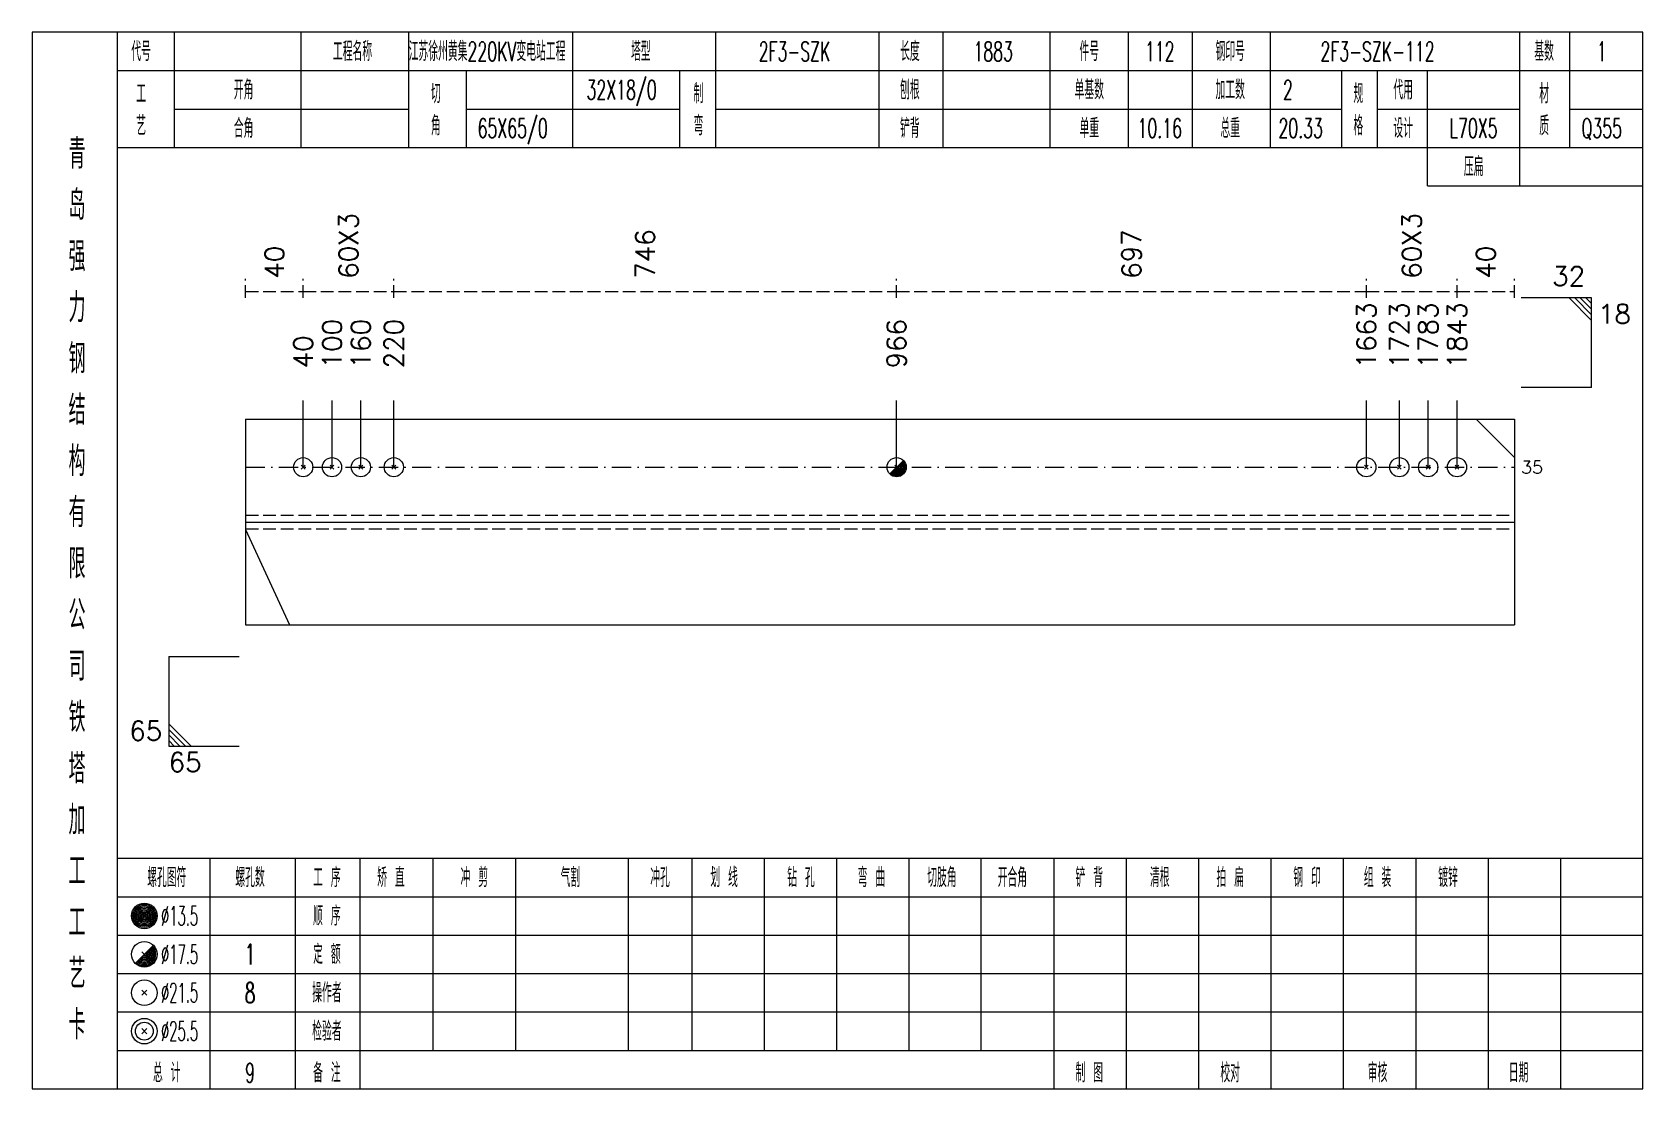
# Model space of a CAD drawing. Extents: x 0 to 4623, y -1159 to 4890.
# Drawn here: x 3425.4 to 3676.8, y 4725 to 4890 of the extents above; entities that cross this region are included whole.
import ezdxf
from ezdxf.enums import TextEntityAlignment as Align

# ---------------------------------------------------------------- set-up
doc = ezdxf.new("R2010")
doc.units = 0
doc.header["$MEASUREMENT"] = 0
doc.linetypes.add('一点画线', pattern=[5.2, 3, -1, 0.2, -1])
doc.linetypes.add('虚线', pattern=[2.75, 2, -0.75])
doc.layers.get('0').update_dxf_attribs({"linetype": 'CONTINUOUS', "lineweight": 25})
for name, color, linetype, lineweight in [('1', 7, 'CONTINUOUS', 25), ('4', 7, 'CONTINUOUS', 25), ('5', 7, 'CONTINUOUS', 25)]:
    doc.layers.add(name, color=color, linetype=linetype, lineweight=lineweight)
doc.styles.get("Standard").update_dxf_attribs({"font": 'simplex.shx', "width": 0.7, "height": 3, "bigfont": 'gbhzfs.shx'})

msp = doc.modelspace()

# ---------------------------------------------------------------- texts
at = {"color": 8, "linetype": 'Continuous', "lineweight": 9}
for s, p in [('60X3', (3474.772, 4851.5)), ('60X3', (3640.728, 4851.5)), ('746', (3521.086, 4851.5)), ('697', (3596.991, 4851.5)), ('40', (3463.2, 4851.5)), ('40', (3652.3, 4851.5))]:
    msp.add_text(s, height=3, rotation=90, dxfattribs=at).set_placement(p, align=Align.MIDDLE_LEFT)
at = {"color": 7, "linetype": 'Continuous', "lineweight": 13}
for s, p in [('32', (3667.8, 4849.5)), ('65', (3445.7, 4778.5))]:
    msp.add_text(s, height=3, dxfattribs=at).set_placement(p, align=Align.BOTTOM_RIGHT)
for s, p in [('1663', (3633.655, 4837.5)), ('1723', (3638.8, 4837.5)), ('1783', (3643.3, 4837.5)), ('1843', (3647.8, 4837.5)), ('100', (3472.2, 4837.5)), ('160', (3476.7, 4837.5)), ('220', (3481.845, 4837.5)), ('966', (3560.328, 4837.5)), ('40', (3467.7, 4837.5))]:
    msp.add_text(s, height=3, rotation=90, dxfattribs=at).set_placement(p, align=Align.MIDDLE_LEFT)
for s, p in [('18', (3669.8, 4847.5)), ('65', (3446.7, 4777.5))]:
    msp.add_text(s, height=3, dxfattribs=at).set_placement(p, align=Align.TOP_LEFT)
msp.add_text('35', height=2, dxfattribs=at).set_placement((3657.8, 4822.071), align=Align.MIDDLE_LEFT)
at = {"layer": '4', "color": 1, "linetype": 'Continuous', "lineweight": 13}
for s, height, width, p in [('代号', 3, 0.6, (3442.4, 4887)), ('工程名称', 3, 0.6, (3475.4, 4887)), ('江苏徐州黄集220KV变电站工程', 3, 0.6, (3496.4, 4887)), ('塔型', 3, 0.6, (3520.4, 4887)), ('2F3-SZK', 3, 0.6, (3544.4, 4887)), ('长度', 3, 0.6, (3562.4, 4887)), ('1883', 3, 0.6, (3575.4, 4887)), ('件号', 3, 0.6, (3590.4, 4887)), ('112', 3, 0.6, (3601.4, 4887)), ('钢印号', 3, 0.6, (3612.4, 4887)), ('2F3-SZK-112', 3, 0.6, (3635.4, 4887)), ('基数', 3, 0.6, (3661.4, 4887)), ('1', 3, 0.6, (3670.4, 4887)), ('开角', 3, 0.6, (3458.4, 4881)), ('32X18/0', 3, 0.6, (3517.4, 4881)), ('制', 3, 0.6, (3529.4, 4880.4)), ('刨根', 3, 0.6, (3562.4, 4881)), ('单基数', 3, 0.6, (3590.4, 4881)), ('加工数', 3, 0.6, (3612.4, 4881)), ('2', 3, 0.6, (3621.4, 4881)), ('代用', 3, 0.6, (3639.4, 4881)), ('材', 3, 0.6, (3661.4, 4880.4)), ('工', 3, 0.6, (3442.4, 4880.4)), ('切', 3, 0.6, (3488.4, 4880.4)), ('规', 3, 0.6, (3632.4, 4880.4)), ('艺', 3, 0.6, (3442.4, 4875.4)), ('角', 3, 0.6, (3488.4, 4875.4)), ('弯', 3, 0.6, (3529.4, 4875.4)), ('格', 3, 0.6, (3632.4, 4875.4)), ('质', 3, 0.6, (3661.4, 4875.4)), ('合角', 3, 0.6, (3458.4, 4875)), ('65X65/0', 3, 0.6, (3500.4, 4875)), ('铲背', 3, 0.6, (3562.4, 4875)), ('单重', 3, 0.6, (3590.4, 4875)), ('10.16', 3, 0.6, (3601.4, 4875)), ('总重', 3, 0.6, (3612.4, 4875)), ('20.33', 3, 0.6, (3623.4, 4875)), ('设计', 3, 0.6, (3639.4, 4875)), ('L70X5', 3, 0.6, (3650.4, 4875)), ('Q355', 3, 0.6, (3670.4, 4875)), ('青', 4.6, 0.8, (3432.4, 4871)), ('压扁', 3, 0.6, (3650.4, 4869)), ('岛', 4.6, 0.8, (3432.4, 4863)), ('强', 4.6, 0.8, (3432.4, 4855)), ('力', 4.6, 0.8, (3432.4, 4847)), ('钢', 4.6, 0.8, (3432.4, 4839)), ('结', 4.6, 0.8, (3432.4, 4831)), ('构', 4.6, 0.8, (3432.4, 4823)), ('有', 4.6, 0.8, (3432.4, 4815)), ('限', 4.6, 0.8, (3432.4, 4807)), ('公', 4.6, 0.8, (3432.4, 4799)), ('司', 4.6, 0.8, (3432.4, 4791)), ('铁', 4.6, 0.8, (3432.4, 4783)), ('塔', 4.6, 0.8, (3432.4, 4775)), ('加', 4.6, 0.8, (3432.4, 4767)), ('工', 4.6, 0.8, (3432.4, 4759)), ('螺孔图符', 3, 0.6, (3446.4, 4758)), ('螺孔数', 3, 0.6, (3459.4, 4758)), ('工 序', 3, 0.6, (3471.4, 4758)), ('矫 直', 3, 0.6, (3481.4, 4758)), ('冲 剪', 3, 0.6, (3494.4, 4758)), ('气割', 3, 0.6, (3509.4, 4758)), ('冲孔', 3, 0.6, (3523.4, 4758)), ('划 线', 3, 0.6, (3533.4, 4758)), ('钻 孔', 3, 0.6, (3545.4, 4758)), ('弯 曲', 3, 0.6, (3556.4, 4758)), ('切肢角', 3, 0.6, (3567.4, 4758)), ('开合角', 3, 0.6, (3578.4, 4758)), ('铲 背', 3, 0.6, (3590.4, 4758)), ('清根', 3, 0.6, (3601.4, 4758)), ('拍 扁', 3, 0.6, (3612.4, 4758)), ('钢 印', 3, 0.6, (3624.4, 4758)), ('组 装', 3, 0.6, (3635.4, 4758)), ('镀锌', 3, 0.6, (3646.4, 4758)), ('工', 4.6, 0.8, (3432.4, 4751)), ('%%C13.5', 3, 0.5, (3448.4, 4752)), ('顺 序', 3, 0.6, (3471.4, 4752)), ('%%C17.5', 3, 0.5, (3448.4, 4746)), ('1', 3.2, 0.6, (3459.4, 4746)), ('定 额', 3, 0.6, (3471.4, 4746)), ('艺', 4.6, 0.8, (3432.4, 4743)), ('%%C21.5', 3, 0.5, (3448.4, 4740)), ('8', 3.2, 0.6, (3459.4, 4740)), ('操作者', 3, 0.6, (3471.4, 4740)), ('卡', 4.6, 0.8, (3432.4, 4735)), ('%%C25.5', 3, 0.5, (3448.4, 4734)), ('检验者', 3, 0.6, (3471.4, 4734)), ('总 计', 3, 0.6, (3446.4, 4727.5)), ('9', 3, 0.6, (3459.4, 4727.5)), ('备 注', 3, 0.6, (3471.4, 4727.5)), ('制 图', 3, 0.6, (3590.4, 4727.5)), ('校对', 3, 0.6, (3612.4, 4727.5)), ('审核', 3, 0.6, (3635.4, 4727.5)), ('日期', 3, 0.6, (3657.4, 4727.5))]:
    msp.add_text(s, height=height, dxfattribs=dict(at, width=width)).set_placement(p, align=Align.MIDDLE_CENTER)

# ---------------------------------------------------------------- blocks, each defined once
blk = doc.blocks.new('孔21.5')
at = {"layer": '5', "color": 7, "linetype": 'Continuous', "lineweight": 13}
for p, q in [((-0.2, -0.2), (0.2, 0.2)), ((-0.2, 0.2), (0.2, -0.2))]:
    blk.add_line(p, q, dxfattribs=at)
blk.add_circle((0, 0), 1, dxfattribs=at)
blk = doc.blocks.new('孔17.5')
at = {"layer": '5', "color": 7, "linetype": 'Continuous', "lineweight": 13}
for p, q in [((-0.707, -0.707), (0.707, 0.707)), ((-0.2, 0.2), (0.2, -0.2))]:
    blk.add_line(p, q, dxfattribs=at)
blk.add_circle((0, 0), 1, dxfattribs=at)
for radius in [0.9, 0.8, 0.7, 0.6, 0.5, 0.4, 0.3, 0.2, 0.1]:
    blk.add_arc((0, 0), radius, 225, 45, dxfattribs=at)

# ---------------------------------------------------------------- linework, layer by layer
at = {"color": 8, "linetype": '虚线', "lineweight": 9}
for p, q in [((3458.7, 4848.5), (3458.7, 4851.5)), ((3467.7, 4848.5), (3467.7, 4851.5)), ((3467.7, 4848.5), (3467.7, 4851.5)), ((3481.845, 4848.5), (3481.845, 4851.5)), ((3481.845, 4848.5), (3481.845, 4851.5)), ((3560.328, 4848.5), (3560.328, 4851.5)), ((3560.328, 4848.5), (3560.328, 4851.5)), ((3633.655, 4848.5), (3633.655, 4851.5)), ((3633.655, 4848.5), (3633.655, 4851.5)), ((3647.8, 4848.5), (3647.8, 4851.5)), ((3647.8, 4848.5), (3647.8, 4851.5)), ((3656.8, 4848.5), (3656.8, 4851.5)), ((3458.7, 4849.5), (3467.7, 4849.5)), ((3467.7, 4849.5), (3481.845, 4849.5)), ((3481.845, 4849.5), (3560.328, 4849.5)), ((3560.328, 4849.5), (3633.655, 4849.5)), ((3633.655, 4849.5), (3647.8, 4849.5)), ((3647.8, 4849.5), (3656.8, 4849.5))]:
    msp.add_line(p, q, dxfattribs=at)
at = {"color": 7, "linetype": 'Continuous', "lineweight": 13}
for p, q in [((3668.8, 4848.5), (3657.8, 4848.5)), ((3665.3, 4848.5), (3668.8, 4845)), ((3666.175, 4848.5), (3668.8, 4845.875)), ((3667.05, 4848.5), (3668.8, 4846.75)), ((3667.925, 4848.5), (3668.8, 4847.625)), ((3668.8, 4834.5), (3668.8, 4848.5)), ((3668.8, 4834.5), (3657.8, 4834.5)), ((3467.7, 4822.071), (3467.7, 4832.5)), ((3472.2, 4822.071), (3472.2, 4832.5)), ((3476.7, 4822.071), (3476.7, 4832.5)), ((3481.845, 4822.071), (3481.845, 4832.5)), ((3560.328, 4822.071), (3560.328, 4832.5)), ((3633.655, 4822.071), (3633.655, 4832.5)), ((3638.8, 4822.071), (3638.8, 4832.5)), ((3643.3, 4822.071), (3643.3, 4832.5)), ((3647.8, 4822.071), (3647.8, 4832.5)), ((3656.8, 4823.571), (3650.8, 4829.571)), ((3458.7, 4812.352), (3465.538, 4797.429)), ((3446.7, 4792.5), (3457.7, 4792.5)), ((3446.7, 4792.5), (3446.7, 4778.5)), ((3450.2, 4778.5), (3446.7, 4782)), ((3449.325, 4778.5), (3446.7, 4781.125)), ((3448.45, 4778.5), (3446.7, 4780.25)), ((3447.575, 4778.5), (3446.7, 4779.375)), ((3446.7, 4778.5), (3457.7, 4778.5))]:
    msp.add_line(p, q, dxfattribs=at)
at = {"color": 7, "linetype": 'Continuous', "lineweight": 18}
for p, q in [((3458.7, 4829.571), (3458.7, 4797.429)), ((3458.7, 4829.571), (3656.8, 4829.571)), ((3656.8, 4829.571), (3656.8, 4797.429)), ((3458.7, 4813.5), (3656.8, 4813.5))]:
    msp.add_line(p, q, dxfattribs=at)
at = {"color": 3, "linetype": '一点画线', "lineweight": 13}
msp.add_line((3458.7, 4822.071), (3656.8, 4822.071), dxfattribs=at)
at = {"color": 1, "linetype": '虚线', "lineweight": 18}
for p, q in [((3458.7, 4814.571), (3656.8, 4814.571)), ((3458.7, 4812.429), (3656.8, 4812.429))]:
    msp.add_line(p, q, dxfattribs=at)
at = {"layer": '1', "color": 7, "linetype": 'Continuous', "lineweight": 18}
msp.add_line((3458.7, 4797.429), (3656.8, 4797.429), dxfattribs=at)
at = {"layer": '4', "color": 1, "linetype": 'Continuous', "lineweight": 18}
for p, q in [((3438.7, 4725), (3438.7, 4890)), ((3447.6, 4872), (3447.6, 4890)), ((3467.4, 4872), (3467.4, 4890)), ((3484.2, 4872), (3484.2, 4890)), ((3509.8, 4872), (3509.8, 4890)), ((3532.1, 4872), (3532.1, 4890)), ((3557.6, 4872), (3557.6, 4890)), ((3567.6, 4872), (3567.6, 4890)), ((3584.3, 4872), (3584.3, 4890)), ((3596.5, 4872), (3596.5, 4890)), ((3606.5, 4872), (3606.5, 4890)), ((3618.7, 4872), (3618.7, 4890)), ((3657.6, 4866), (3657.6, 4890)), ((3665.4, 4872), (3665.4, 4890)), ((3438.7, 4884), (3676.8, 4884)), ((3493.2, 4872), (3493.2, 4884)), ((3526.5, 4872), (3526.5, 4884)), ((3629.8, 4872), (3629.8, 4884)), ((3635.4, 4872), (3635.4, 4884)), ((3643.2, 4866), (3643.2, 4884)), ((3447.6, 4878), (3484.2, 4878)), ((3493.2, 4878), (3526.5, 4878)), ((3532.1, 4878), (3629.8, 4878)), ((3635.4, 4878), (3657.6, 4878)), ((3665.4, 4878), (3676.8, 4878)), ((3438.7, 4872), (3676.8, 4872)), ((3643.2, 4866), (3676.8, 4866)), ((3438.7, 4761), (3676.8, 4761)), ((3453.2, 4725), (3453.2, 4761)), ((3466.5, 4725), (3466.5, 4761)), ((3476.6, 4725), (3476.6, 4761)), ((3488, 4731), (3488, 4761)), ((3500.9, 4731), (3500.9, 4761)), ((3518.5, 4731), (3518.5, 4761)), ((3528.4, 4731), (3528.4, 4761)), ((3539.7, 4731), (3539.7, 4761)), ((3551, 4731), (3551, 4761)), ((3562.3, 4731), (3562.3, 4761)), ((3573.5, 4731), (3573.5, 4761)), ((3584.9, 4731), (3584.9, 4761)), ((3596.2, 4731), (3596.2, 4761)), ((3607.5, 4731), (3607.5, 4761)), ((3618.8, 4731), (3618.8, 4761)), ((3630.1, 4731), (3630.1, 4761)), ((3641.4, 4731), (3641.4, 4761)), ((3652.7, 4731), (3652.7, 4761)), ((3664, 4731), (3664, 4761)), ((3438.7, 4755), (3676.8, 4755)), ((3438.7, 4749), (3676.8, 4749)), ((3438.7, 4743), (3676.8, 4743)), ((3438.7, 4737), (3676.8, 4737)), ((3438.7, 4731), (3676.8, 4731)), ((3584.9, 4725), (3584.9, 4731)), ((3596.2, 4725), (3596.2, 4731)), ((3607.5, 4725), (3607.5, 4731)), ((3618.8, 4725), (3618.8, 4731)), ((3630.1, 4725), (3630.1, 4731)), ((3641.4, 4725), (3641.4, 4731)), ((3652.7, 4725), (3652.7, 4731)), ((3664, 4725), (3664, 4731))]:
    msp.add_line(p, q, dxfattribs=at)
at = {"layer": '4', "color": 7, "linetype": 'Continuous', "lineweight": 13}
for p, q in [((3442.7, 4751.8), (3443.1, 4752.2)), ((3443.1, 4751.8), (3442.7, 4752.2)), ((3441.486, 4744.586), (3444.314, 4747.414)), ((3442.5, 4746.4), (3443.3, 4745.6)), ((3442.5, 4739.6), (3443.3, 4740.4)), ((3442.5, 4740.4), (3443.3, 4739.6)), ((3442.5, 4733.6), (3443.3, 4734.4)), ((3442.5, 4734.4), (3443.3, 4733.6))]:
    msp.add_line(p, q, dxfattribs=at)
at = {"layer": '4', "color": 1, "linetype": 'Continuous', "lineweight": 18}
msp.add_lwpolyline([(3425.4, 4890), (3425.4, 4725), (3676.8, 4725), (3676.8, 4890)], close=True, dxfattribs=at)
at = {"layer": '4', "color": 7, "linetype": 'Continuous', "lineweight": 13}
for centre, radius in [((3442.9, 4752), 2), ((3442.9, 4752), 1.8), ((3442.9, 4752), 1.6), ((3442.9, 4752), 1.4), ((3442.9, 4752), 1.2), ((3442.9, 4752), 1), ((3442.9, 4752), 0.8), ((3442.9, 4752), 0.6), ((3442.9, 4752), 0.4), ((3442.9, 4752), 0.2), ((3442.9, 4746), 2), ((3442.9, 4740), 2), ((3442.9, 4734), 2), ((3442.9, 4734), 1.4)]:
    msp.add_circle(centre, radius, dxfattribs=at)
for radius in [1.8, 1.6, 1.4, 1.2, 1, 0.8, 0.6, 0.4, 0.2]:
    msp.add_arc((3442.9, 4746), radius, 225, 45, dxfattribs=at)

# ---------------------------------------------------------------- block references
at = {"color": 7, "linetype": 'Continuous', "lineweight": 13, "xscale": 1.5, "yscale": 1.5, "zscale": 1.5}
for name, p in [('孔21.5', (3467.7, 4822.071)), ('孔21.5', (3472.2, 4822.071)), ('孔21.5', (3476.7, 4822.071)), ('孔21.5', (3481.845, 4822.071)), ('孔17.5', (3560.328, 4822.071)), ('孔21.5', (3633.655, 4822.071)), ('孔21.5', (3638.8, 4822.071)), ('孔21.5', (3643.3, 4822.071)), ('孔21.5', (3647.8, 4822.071))]:
    msp.add_blockref(name, p, dxfattribs=at)

msp.set_redraw_order([(e.dxf.handle, doc.entitydb.next_handle()) for e in msp.query("TEXT MTEXT ATTDEF DIMENSION ARC_DIMENSION")])  # texts and dimensions are drawn at this point

doc.saveas('drawing.dxf')
